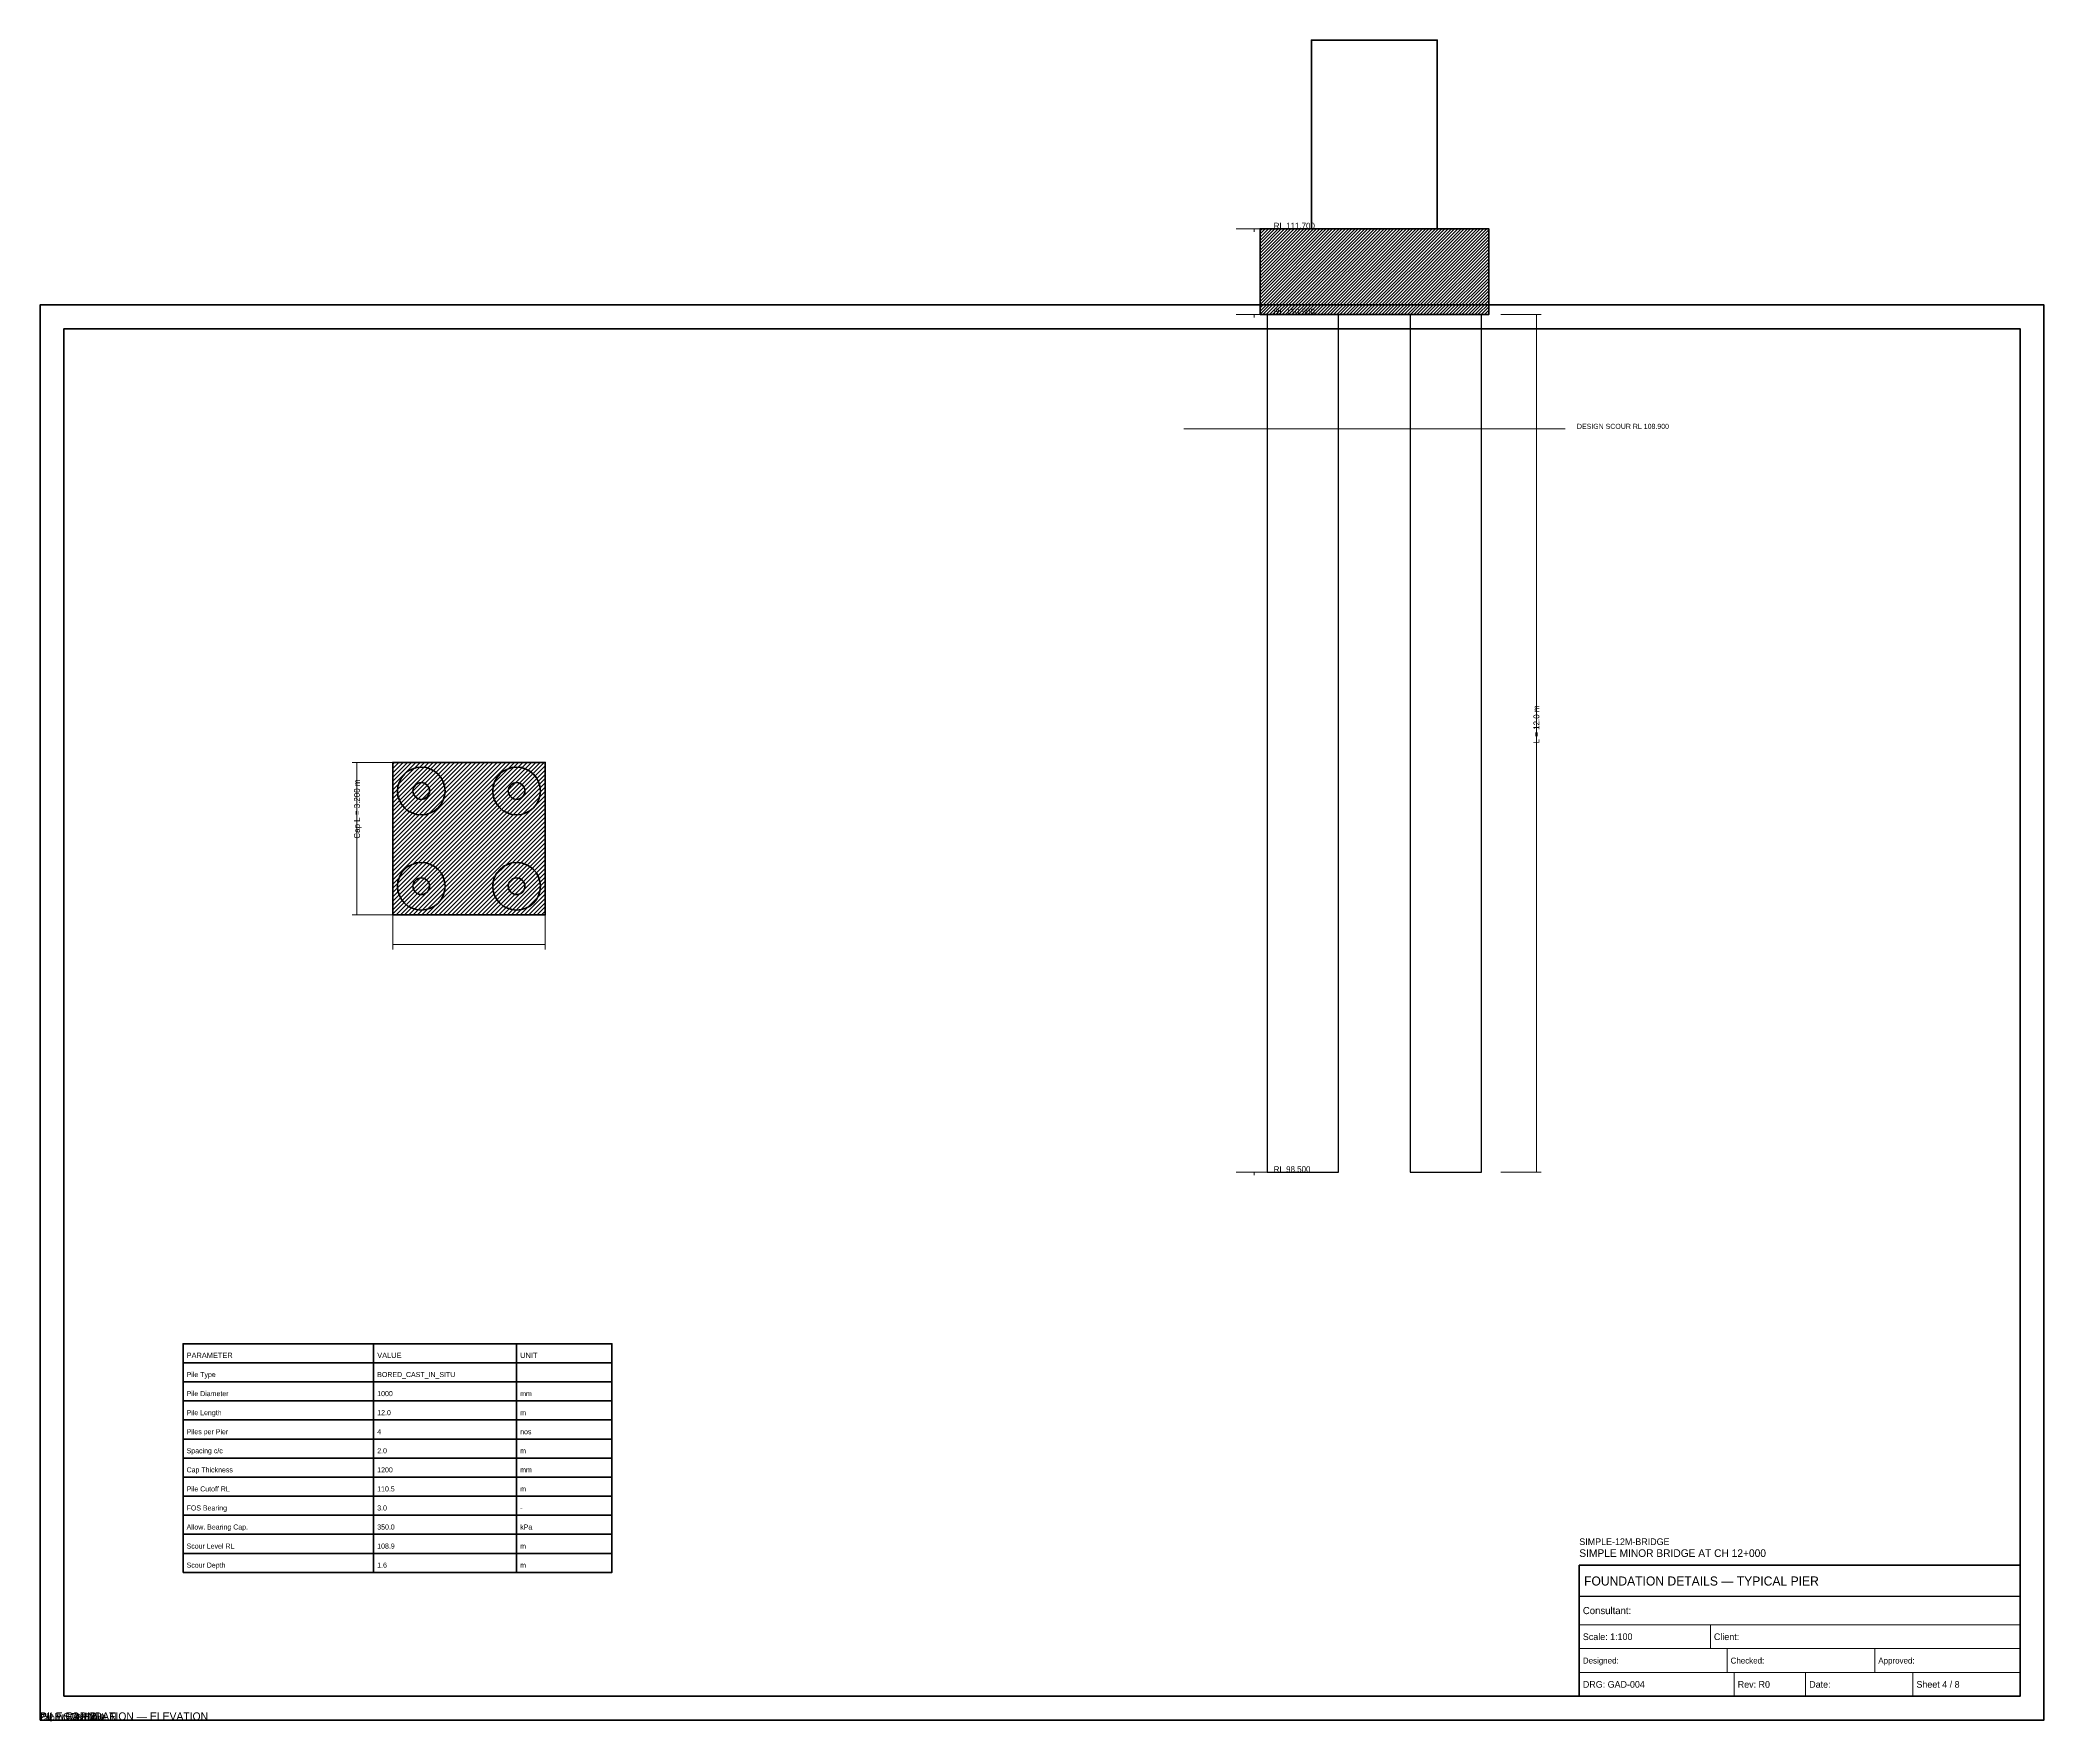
# Model space of a CAD drawing. Header units: metres. Extents: x 0 to 841, y -1 to 705.
import ezdxf

# ---------------------------------------------------------------- set-up
doc = ezdxf.new("R2010")
doc.units = ezdxf.units.M
doc.linetypes.add('DASHED2', pattern=[0.25, 0.1875, -0.0625])
for name, color, linetype, lineweight in [('BORDER-INNER', 7, 'Continuous', 35), ('BORDER-OUTER', 7, 'Continuous', 70), ('CIVIL-SCOUR', 1, 'DASHED2', 18), ('DIM-LEVEL', 3, 'Continuous', 18), ('DIM-LINEAR', 3, 'Continuous', 18), ('FOUND-CAP', 2, 'Continuous', 35), ('FOUND-PILE', 4, 'Continuous', 40), ('STRUC-HATCHING', 8, 'Continuous', 18), ('SUB-PIER', 2, 'Continuous', 40), ('TEXT-GENERAL', 7, 'Continuous', 18), ('TEXT-HEADER', 7, 'Continuous', 25), ('TEXT-LEVEL', 5, 'Continuous', 18), ('TEXT-TITLE', 7, 'Continuous', 25), ('TITLEBLK-BOX', 7, 'Continuous', 50), ('TITLEBLK-TEXT', 7, 'Continuous', 18)]:
    doc.layers.add(name, color=color, linetype=linetype, lineweight=lineweight)

msp = doc.modelspace()

# ---------------------------------------------------------------- hatches: boundary and pattern name
at = {"layer": 'STRUC-HATCHING'}
h = msp.add_hatch(dxfattribs=at)
h.set_pattern_fill('ANSI31', scale=0.3)
h.paths.add_polyline_path([(512, 590), (608, 590), (608, 626), (512, 626)])
h = msp.add_hatch(dxfattribs=at)
h.set_pattern_fill('ANSI31', scale=0.4)
h.paths.add_polyline_path([(148, 338), (212, 338), (212, 402), (148, 402)])

# ---------------------------------------------------------------- linework, layer by layer
at = {"layer": 'BORDER-INNER'}
msp.add_lwpolyline([(10, 10), (831, 10), (831, 584), (10, 584), (10, 10)], dxfattribs=at)
at = {"layer": 'BORDER-OUTER'}
msp.add_lwpolyline([(0, 0), (841, 0), (841, 594), (0, 594), (0, 0)], dxfattribs=at)
at = {"layer": 'CIVIL-SCOUR', "color": 1}
msp.add_line((480, 542), (640, 542), dxfattribs=at)
at = {"layer": 'DIM-LEVEL'}
for p, q in [((502, 626), (517, 626)), ((509.5, 626), (509.5, 624.75)), ((502, 590), (517, 590)), ((509.5, 590), (509.5, 588.75)), ((502, 230), (517, 230)), ((509.5, 230), (509.5, 228.75))]:
    msp.add_line(p, q, dxfattribs=at)
at = {"layer": 'DIM-LINEAR'}
for p, q in [((613, 590), (628, 590)), ((626, 590), (630, 590)), ((628, 230), (628, 590)), ((131, 402), (135, 402)), ((148, 402), (133, 402)), ((133, 338), (133, 402)), ((131, 338), (135, 338)), ((148, 338), (133, 338)), ((148, 338), (148, 325.5)), ((212, 338), (212, 325.5)), ((148, 323.5), (148, 327.5)), ((148, 325.5), (212, 325.5)), ((212, 323.5), (212, 327.5)), ((613, 230), (628, 230)), ((626, 230), (630, 230))]:
    msp.add_line(p, q, dxfattribs=at)
at = {"layer": 'FOUND-CAP', "lineweight": 40}
for points in [[(512, 590), (608, 590), (608, 626), (512, 626), (512, 590)], [(148, 338), (212, 338), (212, 402), (148, 402), (148, 338)]]:
    msp.add_lwpolyline(points, dxfattribs=at)
at = {"layer": 'FOUND-PILE', "lineweight": 30}
for points in [[(515, 230), (545, 230), (545, 590), (515, 590), (515, 230)], [(515, 230), (545, 230), (545, 590), (515, 590), (515, 230)], [(575, 230), (605, 230), (605, 590), (575, 590), (575, 230)], [(575, 230), (605, 230), (605, 590), (575, 590), (575, 230)]]:
    msp.add_lwpolyline(points, dxfattribs=at)
at = {"layer": 'FOUND-PILE', "color": 4}
for centre, radius in [((160, 390), 10), ((200, 390), 10), ((160, 390), 3.5), ((200, 390), 3.5), ((160, 350), 10), ((160, 350), 3.5), ((200, 350), 10), ((200, 350), 3.5)]:
    msp.add_circle(centre, radius, dxfattribs=at)
at = {"layer": 'SUB-PIER', "lineweight": 40}
msp.add_lwpolyline([(533.6, 626), (586.4, 626), (586.4, 705.2), (533.6, 705.2), (533.6, 626)], dxfattribs=at)
at = {"layer": 'TITLEBLK-BOX'}
for points in [[(60, 150), (140, 150), (140, 158), (60, 158), (60, 150)], [(140, 150), (200, 150), (200, 158), (140, 158), (140, 150)], [(200, 150), (240, 150), (240, 158), (200, 158), (200, 150)], [(60, 142), (140, 142), (140, 150), (60, 150), (60, 142)], [(140, 142), (200, 142), (200, 150), (140, 150), (140, 142)], [(200, 142), (240, 142), (240, 150), (200, 150), (200, 142)], [(60, 134), (140, 134), (140, 142), (60, 142), (60, 134)], [(140, 134), (200, 134), (200, 142), (140, 142), (140, 134)], [(200, 134), (240, 134), (240, 142), (200, 142), (200, 134)], [(60, 126), (140, 126), (140, 134), (60, 134), (60, 126)], [(140, 126), (200, 126), (200, 134), (140, 134), (140, 126)], [(200, 126), (240, 126), (240, 134), (200, 134), (200, 126)], [(60, 118), (140, 118), (140, 126), (60, 126), (60, 118)], [(60, 110), (140, 110), (140, 118), (60, 118), (60, 110)], [(140, 118), (200, 118), (200, 126), (140, 126), (140, 118)], [(140, 110), (200, 110), (200, 118), (140, 118), (140, 110)], [(200, 118), (240, 118), (240, 126), (200, 126), (200, 118)], [(200, 110), (240, 110), (240, 118), (200, 118), (200, 110)], [(60, 102), (140, 102), (140, 110), (60, 110), (60, 102)], [(140, 102), (200, 102), (200, 110), (140, 110), (140, 102)], [(200, 102), (240, 102), (240, 110), (200, 110), (200, 102)], [(60, 94), (140, 94), (140, 102), (60, 102), (60, 94)], [(140, 94), (200, 94), (200, 102), (140, 102), (140, 94)], [(200, 94), (240, 94), (240, 102), (200, 102), (200, 94)], [(60, 86), (140, 86), (140, 94), (60, 94), (60, 86)], [(140, 86), (200, 86), (200, 94), (140, 94), (140, 86)], [(200, 86), (240, 86), (240, 94), (200, 94), (200, 86)], [(60, 78), (140, 78), (140, 86), (60, 86), (60, 78)], [(140, 78), (200, 78), (200, 86), (140, 86), (140, 78)], [(200, 78), (240, 78), (240, 86), (200, 86), (200, 78)], [(60, 70), (140, 70), (140, 78), (60, 78), (60, 70)], [(140, 70), (200, 70), (200, 78), (140, 78), (140, 70)], [(200, 70), (240, 70), (240, 78), (200, 78), (200, 70)], [(60, 62), (140, 62), (140, 70), (60, 70), (60, 62)], [(140, 62), (200, 62), (200, 70), (140, 70), (140, 62)], [(200, 62), (240, 62), (240, 70), (200, 70), (200, 62)]]:
    msp.add_lwpolyline(points, dxfattribs=at)
at = {"layer": 'TITLEBLK-BOX', "lineweight": 50}
msp.add_lwpolyline([(646, 10), (831, 10), (831, 65), (646, 65), (646, 10)], dxfattribs=at)
at = {"layer": 'TITLEBLK-BOX', "lineweight": 30}
msp.add_lwpolyline([(646, 52), (831, 52), (831, 65), (646, 65), (646, 52)], dxfattribs=at)
at = {"layer": 'TITLEBLK-BOX', "lineweight": 18}
for points in [[(646, 40), (831, 40), (831, 52), (646, 52), (646, 40)], [(646, 30), (701, 30), (701, 40), (646, 40), (646, 30)], [(701, 30), (831, 30), (831, 40), (701, 40), (701, 30)], [(646, 20), (708, 20), (708, 30), (646, 30), (646, 20)], [(708, 20), (770, 20), (770, 30), (708, 30), (708, 20)], [(770, 20), (831, 20), (831, 30), (770, 30), (770, 20)], [(646, 10), (711, 10), (711, 20), (646, 20), (646, 10)], [(711, 10), (741, 10), (741, 20), (711, 20), (711, 10)], [(741, 10), (786, 10), (786, 20), (741, 20), (741, 10)], [(786, 10), (831, 10), (831, 20), (786, 20), (786, 10)]]:
    msp.add_lwpolyline(points, dxfattribs=at)

# ---------------------------------------------------------------- texts
at = {"layer": 'CIVIL-SCOUR', "color": 1}
msp.add_text('DESIGN SCOUR RL 108.900', height=2.125, dxfattribs=at).set_placement((645, 542))
at = {"layer": 'DIM-LINEAR'}
for s, p in [('L = 12.0 m', (629.25, 410)), ('Cap L = 3.200 m', (134.25, 370))]:
    msp.add_text(s, height=2.5, rotation=90, dxfattribs=at).set_placement(p)
msp.add_text('Cap W = 3.200 m', height=2.5, dxfattribs=at).set_placement((0, 0))
at = {"layer": 'TEXT-GENERAL'}
for s, height, p in [('PARAMETER', 2.25, (61.5, 152)), ('VALUE', 2.25, (141.5, 152)), ('UNIT', 2.25, (201.5, 152)), ('Pile Type', 2.125, (61.5, 144)), ('BORED_CAST_IN_SITU', 2.125, (141.5, 144)), ('Pile Diameter', 2.125, (61.5, 136)), ('1000', 2.125, (141.5, 136)), ('mm', 2.125, (201.5, 136)), ('Pile Length', 2.125, (61.5, 128)), ('12.0', 2.125, (141.5, 128)), ('m', 2.12, (201.5, 128)), ('Piles per Pier', 2.125, (61.5, 120)), ('4', 2.12, (141.5, 120)), ('nos', 2.125, (201.5, 120)), ('Spacing c/c', 2.125, (61.5, 112)), ('2.0', 2.125, (141.5, 112)), ('m', 2.12, (201.5, 112)), ('Cap Thickness', 2.125, (61.5, 104)), ('1200', 2.125, (141.5, 104)), ('mm', 2.125, (201.5, 104)), ('Pile Cutoff RL', 2.125, (61.5, 96)), ('110.5', 2.125, (141.5, 96)), ('m', 2.12, (201.5, 96)), ('FOS Bearing', 2.125, (61.5, 88)), ('3.0', 2.125, (141.5, 88)), ('-', 2.12, (201.5, 88)), ('Allow. Bearing Cap.', 2.125, (61.5, 80)), ('350.0', 2.125, (141.5, 80)), ('kPa', 2.125, (201.5, 80)), ('Scour Level RL', 2.125, (61.5, 72)), ('108.9', 2.125, (141.5, 72)), ('m', 2.12, (201.5, 72)), ('Scour Depth', 2.125, (61.5, 64)), ('1.6', 2.125, (141.5, 64)), ('m', 2.12, (201.5, 64)), ('2×2 PILE GROUP', 2.5, (0, 0))]:
    msp.add_text(s, height=height, dxfattribs=at).set_placement(p)
at = {"layer": 'TEXT-HEADER'}
for s, height in [('PILE SCHEDULE', 3), ('PILE CAP PLAN', 3.25), ('PILE FOUNDATION — ELEVATION', 3.25)]:
    msp.add_text(s, height=height, dxfattribs=at).set_placement((0, 0))
at = {"layer": 'TEXT-LEVEL'}
for s, p in [('RL 111.700', (517.75, 626)), ('RL 110.500', (517.75, 590)), ('RL 98.500', (517.75, 230))]:
    msp.add_text(s, height=2.5, dxfattribs=at).set_placement(p)
at = {"layer": 'TEXT-TITLE'}
for s, height, p in [('SIMPLE MINOR BRIDGE AT CH 12+000', 3.2, (646, 68.5)), ('FOUNDATION DETAILS — TYPICAL PIER', 3.8, (648, 56.5))]:
    msp.add_text(s, height=height, dxfattribs=at).set_placement(p)
at = {"layer": 'TITLEBLK-TEXT'}
for s, height, p in [('SIMPLE-12M-BRIDGE', 2.8, (646, 73.5)), ('Consultant: ', 3, (647.5, 44.5)), ('Scale: 1:100', 2.8, (647.5, 33.6)), ('Client: ', 2.8, (702.5, 33.6)), ('Designed: ', 2.5, (647.5, 23.75)), ('Checked: ', 2.5, (709.5, 23.75)), ('Approved: ', 2.5, (771.5, 23.75)), ('DRG: GAD-004', 2.8, (647.5, 13.6)), ('Rev: R0', 2.8, (712.5, 13.6)), ('Date: ', 2.8, (742.5, 13.6)), ('Sheet 4 / 8', 2.8, (787.5, 13.6))]:
    msp.add_text(s, height=height, dxfattribs=at).set_placement(p)

doc.saveas('drawing.dxf')
